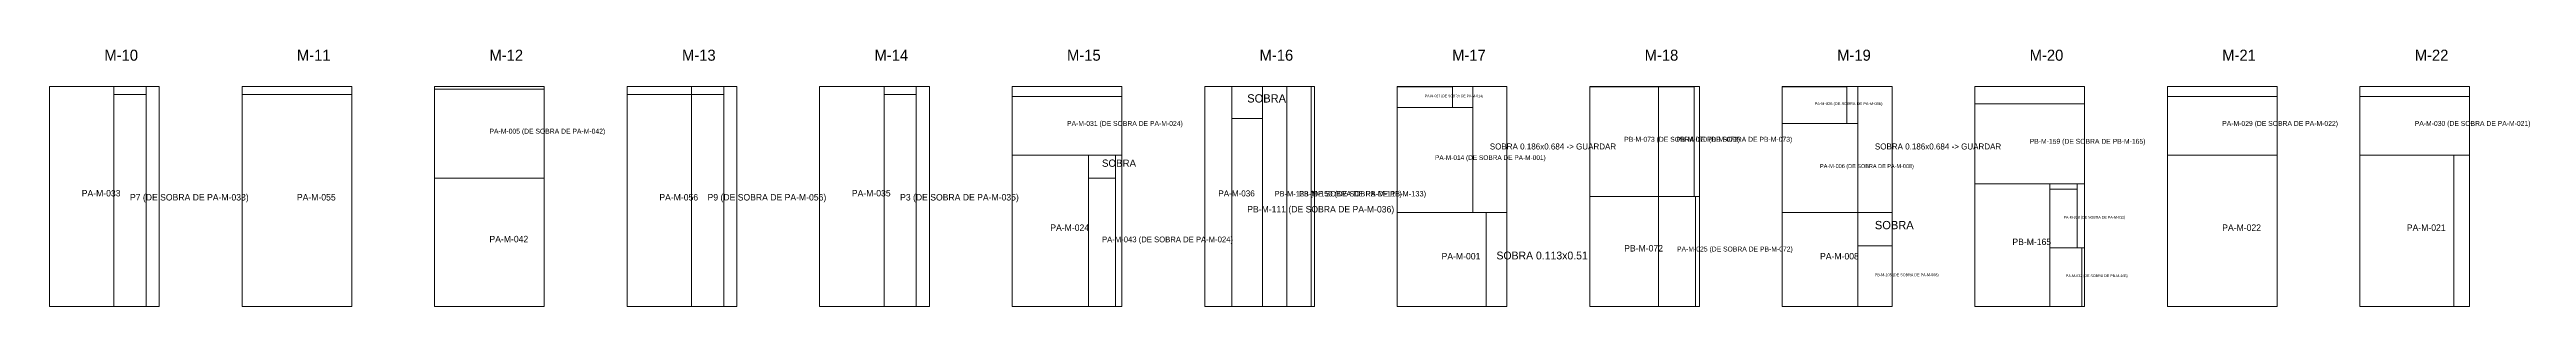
# Model space of a CAD drawing. Header units: metres. Extents: x 272.3 to 354.7, y -132.1 to -56.9.
# Drawn here: x 281.88 to 295.34, y -75.97 to -74.57 of the extents above; entities that cross this region are included whole.
import ezdxf

# ---------------------------------------------------------------- set-up
doc = ezdxf.new("R2010")
doc.units = ezdxf.units.M
for name, color, linetype, lineweight, plot in [('PLAN-CORTE-DESPERDICIO', 1, 'Continuous', 0, False), ('PLAN-CORTE-PIEZAS-A-ABRIR', 7, 'Continuous', 0, False), ('PLAN-CORTE-RECORTES', 3, 'Continuous', 0, False), ('PLAN-CORTE-SOBRANTES', 2, 'Continuous', 0, False), ('PLAN-CORTE-TEXTOS', 5, 'Continuous', 0, False)]:
    doc.layers.add(name, color=color, linetype=linetype, lineweight=lineweight, plot=plot)

msp = doc.modelspace()

# ---------------------------------------------------------------- texts
at = {"layer": 'PLAN-CORTE-TEXTOS'}
for s, height, p in [('M-10', 0.06, (282.183, -74.631)), ('M-11', 0.06, (283.229, -74.631)), ('M-12', 0.06, (284.275, -74.631)), ('M-13', 0.06, (285.321, -74.631)), ('M-14', 0.06, (286.367, -74.631)), ('M-15', 0.06, (287.413, -74.631)), ('M-16', 0.06, (288.459, -74.631)), ('M-17', 0.06, (289.505, -74.631)), ('M-18', 0.06, (290.551, -74.631)), ('M-19', 0.06, (291.597, -74.631)), ('M-20', 0.06, (292.643, -74.631)), ('M-21', 0.06, (293.689, -74.631)), ('M-22', 0.06, (294.735, -74.631)), ('SOBRA', 0.045, (288.392, -74.858)), ('PA-M-027 (DE SOBRA DE PA-M-014)', 0.01344, (289.357, -74.829)), ('PA-M-026 (DE SOBRA DE PA-M-006)', 0.01567, (291.474, -74.872)), ('PA-M-005 (DE SOBRA DE PA-M-042)', 0.0267, (284.275, -75.027)), ('PA-M-031 (DE SOBRA DE PA-M-024)', 0.0267, (287.413, -74.985)), ('SOBRA 0.186x0.684 -> GUARDAR', 0.03257, (289.71, -75.113)), ('PB-M-073 (DE SOBRA DE PB-M-072)', 0.0267, (290.44, -75.071)), ('PB-M-070 (DE SOBRA DE PB-M-073)', 0.0267, (290.724, -75.071)), ('SOBRA 0.186x0.684 -> GUARDAR', 0.03257, (291.802, -75.113)), ('PB-M-159 (DE SOBRA DE PB-M-165)', 0.0267, (292.643, -75.082)), ('PA-M-029 (DE SOBRA DE PA-M-022)', 0.0267, (293.689, -74.985)), ('PA-M-030 (DE SOBRA DE PA-M-021)', 0.0267, (294.735, -74.985)), ('SOBRA', 0.0395, (287.603, -75.207)), ('PA-M-014 (DE SOBRA DE PA-M-001)', 0.02554, (289.412, -75.17)), ('PA-M-006 (DE SOBRA DE PA-M-008)', 0.02164, (291.504, -75.214)), ('PA-M-033', 0.035, (282.06, -75.368)), ('P7 (DE SOBRA DE PA-M-033)', 0.035, (282.322, -75.39)), ('PA-M-055', 0.035, (283.229, -75.39)), ('PA-M-056', 0.035, (285.198, -75.39)), ('P9 (DE SOBRA DE PA-M-056)', 0.035, (285.46, -75.39)), ('PA-M-035', 0.035, (286.244, -75.368)), ('P3 (DE SOBRA DE PA-M-035)', 0.035, (286.506, -75.39)), ('PA-M-036', 0.0329, (288.235, -75.368)), ('PB-M-133 (DE SOBRA DE PB-M-111)', 0.02933, (288.541, -75.368)), ('PB-M-150 (DE SOBRA DE PB-M-133)', 0.02933, (288.673, -75.368)), ('PB-M-111 (DE SOBRA DE PA-M-036)', 0.035, (288.392, -75.455)), ('PA-M-028 (DE SOBRA DE PA-M-032)', 0.01425, (292.827, -75.488)), ('PA-M-042', 0.035, (284.275, -75.617)), ('PA-M-024', 0.035, (287.322, -75.555)), ('PA-M-043 (DE SOBRA DE PA-M-024)', 0.0312, (287.603, -75.617)), ('SOBRA', 0.045, (291.802, -75.546)), ('PB-M-165', 0.035, (292.549, -75.632)), ('PA-M-022', 0.035, (293.689, -75.555)), ('PA-M-021', 0.035, (294.692, -75.555)), ('PA-M-001', 0.035, (289.448, -75.71)), ('SOBRA 0.113x0.51', 0.04251, (289.746, -75.71)), ('PB-M-072', 0.035, (290.44, -75.667)), ('PA-M-025 (DE SOBRA DE PB-M-072)', 0.0267, (290.727, -75.667)), ('PA-M-008', 0.035, (291.504, -75.71)), ('PB-M-105 (DE SOBRA DE PA-M-008)', 0.0147, (291.802, -75.801)), ('PA-M-032 (DE SOBRA DE PB-M-165)', 0.01425, (292.84, -75.806))]:
    msp.add_text(s, height=height, dxfattribs=at).set_placement(p)

# ---------------------------------------------------------------- linework, layer by layer
at = {"layer": 'PLAN-CORTE-DESPERDICIO'}
for points in [[(282.235, -74.815), (282.41, -74.815), (282.41, -74.771), (282.235, -74.771)], [(282.41, -75.965), (282.481, -75.965), (282.481, -74.771), (282.41, -74.771)], [(282.931, -74.815), (283.527, -74.815), (283.527, -74.771), (282.931, -74.771)], [(283.977, -74.786), (284.573, -74.786), (284.573, -74.771), (283.977, -74.771)], [(285.023, -74.815), (285.373, -74.815), (285.373, -74.771), (285.023, -74.771)], [(285.373, -74.815), (285.548, -74.815), (285.548, -74.771), (285.373, -74.771)], [(285.548, -75.965), (285.619, -75.965), (285.619, -74.771), (285.548, -74.771)], [(286.419, -74.815), (286.594, -74.815), (286.594, -74.771), (286.419, -74.771)], [(286.594, -75.965), (286.665, -75.965), (286.665, -74.771), (286.594, -74.771)], [(287.115, -74.826), (287.711, -74.826), (287.711, -74.771), (287.115, -74.771)], [(288.739, -75.965), (288.757, -75.965), (288.757, -74.771), (288.739, -74.771)], [(290.821, -75.369), (290.849, -75.369), (290.849, -74.771), (290.821, -74.771)], [(291.649, -74.972), (291.709, -74.972), (291.709, -74.771), (291.649, -74.771)], [(292.345, -74.865), (292.941, -74.865), (292.941, -74.771), (292.345, -74.771)], [(293.391, -74.826), (293.987, -74.826), (293.987, -74.771), (293.391, -74.771)], [(294.437, -74.826), (295.033, -74.826), (295.033, -74.771), (294.437, -74.771)], [(287.677, -75.965), (287.711, -75.965), (287.711, -75.144), (287.677, -75.144)], [(294.947, -75.965), (295.033, -75.965), (295.033, -75.144), (294.947, -75.144)], [(292.753, -75.329), (292.901, -75.329), (292.901, -75.299), (292.753, -75.299)], [(292.901, -75.647), (292.941, -75.647), (292.941, -75.299), (292.901, -75.299)], [(290.827, -75.965), (290.849, -75.965), (290.849, -75.369), (290.827, -75.369)], [(292.927, -75.965), (292.941, -75.965), (292.941, -75.647), (292.927, -75.647)]]:
    msp.add_lwpolyline(points, close=True, dxfattribs=at)
at = {"layer": 'PLAN-CORTE-PIEZAS-A-ABRIR'}
for points in [[(281.885, -75.965), (282.481, -75.965), (282.481, -74.771), (281.885, -74.771)], [(282.931, -75.965), (283.527, -75.965), (283.527, -74.771), (282.931, -74.771)], [(283.977, -75.965), (284.573, -75.965), (284.573, -74.771), (283.977, -74.771)], [(285.023, -75.965), (285.619, -75.965), (285.619, -74.771), (285.023, -74.771)], [(286.069, -75.965), (286.665, -75.965), (286.665, -74.771), (286.069, -74.771)], [(287.115, -75.965), (287.711, -75.965), (287.711, -74.771), (287.115, -74.771)], [(288.161, -75.965), (288.757, -75.965), (288.757, -74.771), (288.161, -74.771)], [(289.207, -75.965), (289.803, -75.965), (289.803, -74.771), (289.207, -74.771)], [(290.253, -75.965), (290.849, -75.965), (290.849, -74.771), (290.253, -74.771)], [(291.299, -75.965), (291.895, -75.965), (291.895, -74.771), (291.299, -74.771)], [(292.345, -75.965), (292.941, -75.965), (292.941, -74.771), (292.345, -74.771)], [(293.391, -75.965), (293.987, -75.965), (293.987, -74.771), (293.391, -74.771)], [(294.437, -75.965), (295.033, -75.965), (295.033, -74.771), (294.437, -74.771)]]:
    msp.add_lwpolyline(points, close=True, dxfattribs=at)
at = {"layer": 'PLAN-CORTE-RECORTES'}
for points in [[(281.885, -75.965), (282.235, -75.965), (282.235, -74.771), (281.885, -74.771)], [(282.235, -75.965), (282.41, -75.965), (282.41, -74.815), (282.235, -74.815)], [(282.931, -75.965), (283.527, -75.965), (283.527, -74.815), (282.931, -74.815)], [(283.977, -75.269), (284.573, -75.269), (284.573, -74.786), (283.977, -74.786)], [(285.023, -75.965), (285.373, -75.965), (285.373, -74.815), (285.023, -74.815)], [(285.373, -75.965), (285.548, -75.965), (285.548, -74.815), (285.373, -74.815)], [(286.069, -75.965), (286.419, -75.965), (286.419, -74.771), (286.069, -74.771)], [(286.419, -75.965), (286.594, -75.965), (286.594, -74.815), (286.419, -74.815)], [(288.161, -75.965), (288.309, -75.965), (288.309, -74.771), (288.161, -74.771)], [(288.475, -75.965), (288.607, -75.965), (288.607, -74.771), (288.475, -74.771)], [(288.607, -75.965), (288.739, -75.965), (288.739, -74.771), (288.607, -74.771)], [(289.207, -74.885), (289.507, -74.885), (289.507, -74.773), (289.207, -74.773)], [(290.253, -75.369), (290.627, -75.369), (290.627, -74.773), (290.253, -74.773)], [(290.627, -75.369), (290.821, -75.369), (290.821, -74.773), (290.627, -74.773)], [(291.299, -74.972), (291.649, -74.972), (291.649, -74.772), (291.299, -74.772)], [(287.115, -75.144), (287.711, -75.144), (287.711, -74.826), (287.115, -74.826)], [(288.309, -75.965), (288.475, -75.965), (288.475, -74.945), (288.309, -74.945)], [(289.207, -75.455), (289.617, -75.455), (289.617, -74.885), (289.207, -74.885)], [(292.345, -75.299), (292.941, -75.299), (292.941, -74.865), (292.345, -74.865)], [(293.391, -75.144), (293.987, -75.144), (293.987, -74.826), (293.391, -74.826)], [(294.437, -75.144), (295.033, -75.144), (295.033, -74.826), (294.437, -74.826)], [(291.299, -75.455), (291.709, -75.455), (291.709, -74.972), (291.299, -74.972)], [(287.115, -75.965), (287.529, -75.965), (287.529, -75.144), (287.115, -75.144)], [(293.391, -75.965), (293.987, -75.965), (293.987, -75.144), (293.391, -75.144)], [(294.437, -75.965), (294.947, -75.965), (294.947, -75.144), (294.437, -75.144)], [(283.977, -75.965), (284.573, -75.965), (284.573, -75.269), (283.977, -75.269)], [(287.529, -75.965), (287.677, -75.965), (287.677, -75.269), (287.529, -75.269)], [(292.345, -75.965), (292.753, -75.965), (292.753, -75.299), (292.345, -75.299)], [(292.753, -75.647), (292.901, -75.647), (292.901, -75.329), (292.753, -75.329)], [(289.207, -75.965), (289.69, -75.965), (289.69, -75.455), (289.207, -75.455)], [(290.253, -75.965), (290.627, -75.965), (290.627, -75.369), (290.253, -75.369)], [(290.627, -75.965), (290.827, -75.965), (290.827, -75.369), (290.627, -75.369)], [(291.299, -75.965), (291.709, -75.965), (291.709, -75.455), (291.299, -75.455)], [(291.709, -75.965), (291.895, -75.965), (291.895, -75.637), (291.709, -75.637)], [(292.753, -75.965), (292.927, -75.965), (292.927, -75.647), (292.753, -75.647)]]:
    msp.add_lwpolyline(points, close=True, dxfattribs=at)
at = {"layer": 'PLAN-CORTE-SOBRANTES'}
for points in [[(288.309, -74.945), (288.475, -74.945), (288.475, -74.771), (288.309, -74.771)], [(289.507, -74.885), (289.617, -74.885), (289.617, -74.771), (289.507, -74.771)], [(289.617, -75.455), (289.803, -75.455), (289.803, -74.771), (289.617, -74.771)], [(291.709, -75.455), (291.895, -75.455), (291.895, -74.771), (291.709, -74.771)], [(287.529, -75.269), (287.677, -75.269), (287.677, -75.144), (287.529, -75.144)], [(289.69, -75.965), (289.803, -75.965), (289.803, -75.455), (289.69, -75.455)], [(291.709, -75.637), (291.895, -75.637), (291.895, -75.455), (291.709, -75.455)]]:
    msp.add_lwpolyline(points, close=True, dxfattribs=at)

msp.set_redraw_order([(e.dxf.handle, doc.entitydb.next_handle()) for e in msp.query("TEXT MTEXT ATTDEF DIMENSION ARC_DIMENSION")])  # texts and dimensions are drawn at this point

doc.saveas('drawing.dxf')
